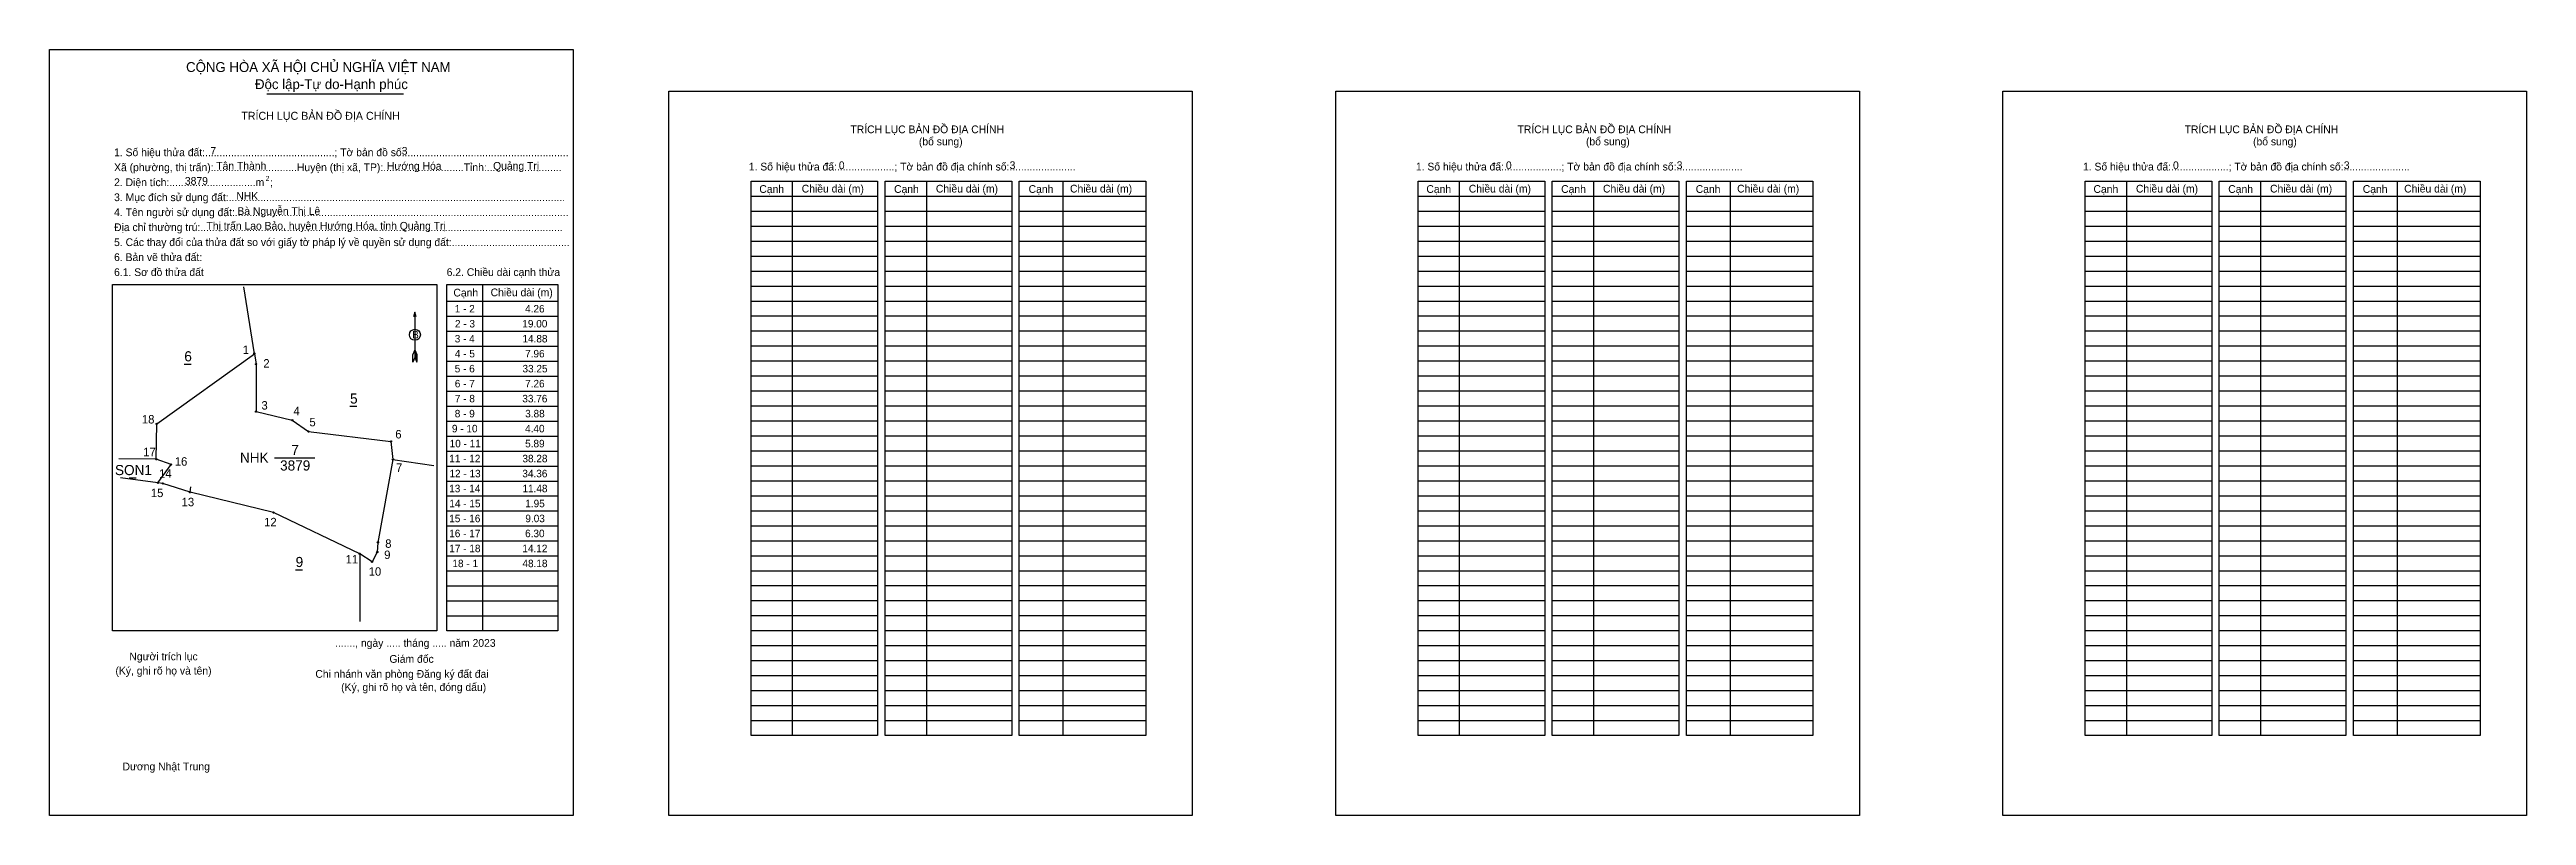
# Model space of a CAD drawing. Extents: x 538015 to 539781, y 1837991 to 1838874.
# Drawn here: x 538789 to 539781, y 1838567 to 1838874 of the extents above; entities that cross this region are included whole.
import ezdxf

# ---------------------------------------------------------------- set-up
doc = ezdxf.new("R2010")
doc.units = 0
for name, color, linetype in [('Level 1', 7, 'Continuous'), ('Level 10', 7, 'Continuous'), ('Level 11', 7, 'Continuous'), ('Level 13', 7, 'Continuous'), ('Level 2', 7, 'Continuous'), ('Level 27', 7, 'Continuous'), ('Level 29', 7, 'Continuous'), ('Level 36', 7, 'Continuous'), ('Level 52', 7, 'Continuous'), ('Level 6', 7, 'Continuous'), ('Level 9', 7, 'Continuous')]:
    doc.layers.add(name, color=color, linetype=linetype)

msp = doc.modelspace()

# ---------------------------------------------------------------- texts
at = {"layer": 'Level 1'}
for s, height, p in [('TRÍCH LỤC BẢN ĐỒ ĐỊA CHÍNH', 3.2002, (538866.07, 1838845.85)), ('TRÍCH LỤC BẢN ĐỒ ĐỊA CHÍNH', 3.1, (539110.04, 1838840.49)), ('TRÍCH LỤC BẢN ĐỒ ĐỊA CHÍNH', 3.1, (539377.19, 1838840.49)), ('TRÍCH LỤC BẢN ĐỒ ĐỊA CHÍNH', 3.1, (539644.35, 1838840.49)), ('1. Số hiệu thửa đất:.............................................; Tờ bản đồ số:.........................................................', 3.1, (538815.14, 1838831.29)), ('(bổ sung)', 3.1, (539137.45, 1838835.62)), ('(bổ sung)', 3.1, (539404.61, 1838835.62)), ('(bổ sung)', 3.1, (539671.76, 1838835.62)), ('Xã (phường, thị trấn):.............................Huyện (thị xã, TP):............................Tỉnh:..........................', 3.1, (538815.14, 1838825.29)), ('2. Diện tích:..............................m  ;', 3.1, (538815.14, 1838819.29)), ('2', 2, (538875.84, 1838821.39)), ('1. Số hiệu thửa đấ:....................; Tờ bản đồ địa chính số:.......................', 3.1, (539069.34, 1838825.56)), ('Cạnh', 3.1, (539073.54, 1838816.59)), ('Chiều dài (m)', 3.1, (539090.53, 1838816.74)), ('Cạnh', 3.1, (539127.51, 1838816.59)), ('Chiều dài (m)', 3.1, (539144.25, 1838816.74)), ('Cạnh', 3.1, (539181.39, 1838816.59)), ('Chiều dài (m)', 3.1, (539197.97, 1838816.74)), ('1. Số hiệu thửa đấ:....................; Tờ bản đồ địa chính số:.......................', 3.1, (539336.49, 1838825.56)), ('Cạnh', 3.1, (539340.69, 1838816.59)), ('Chiều dài (m)', 3.1, (539357.69, 1838816.74)), ('Cạnh', 3.1, (539394.66, 1838816.59)), ('Chiều dài (m)', 3.1, (539411.41, 1838816.74)), ('Cạnh', 3.1, (539448.55, 1838816.59)), ('Chiều dài (m)', 3.1, (539465.12, 1838816.74)), ('1. Số hiệu thửa đấ:....................; Tờ bản đồ địa chính số:.......................', 3.1, (539603.65, 1838825.56)), ('Cạnh', 3.1, (539607.85, 1838816.59)), ('Chiều dài (m)', 3.1, (539624.85, 1838816.74)), ('Cạnh', 3.1, (539661.82, 1838816.59)), ('Chiều dài (m)', 3.1, (539678.56, 1838816.74)), ('Cạnh', 3.1, (539715.7, 1838816.59)), ('Chiều dài (m)', 3.1, (539732.28, 1838816.74)), ('4. Tên người sử dụng đất:....................................................................................................................', 3.1, (538815.14, 1838807.29)), ('3. Mục đích sử dụng đất:.....................................................................................................................', 3.1, (538815.14, 1838813.29)), ('Địa chỉ thường trú:..............................................................................................................................', 3.1, (538815.14, 1838801.29)), ('5. Các thay đổi của thửa đất so với giấy tờ pháp lý về quyền sử dụng đất:.........................................', 3.1, (538815.14, 1838795.29)), ('6. Bản vẽ thửa đất:', 3.1, (538815.14, 1838789.29)), ('6.1. Sơ đồ thửa đất', 3.1, (538815.14, 1838783.29)), ('6.2. Chiều dài cạnh thửa', 3.1, (538948.33, 1838783.3)), ('Cạnh', 3.1, (538951.03, 1838775.1)), ('Chiều dài (m)', 3.1, (538965.93, 1838775.2)), ('B', 3, (538934.48, 1838758.3)), ('Người trích lục', 3.1, (538821.25, 1838629.4)), ('......., ngày ..... tháng ..... năm 2023', 3.1, (538903.63, 1838634.8)), ('Giám đốc', 3.1, (538925.4, 1838628.4)), ('(Ký, ghi rõ họ và tên)', 3.1, (538815.69, 1838623.7)), ('Chi nhánh văn phòng Đăng ký đất đai', 3.1, (538895.75, 1838622.4)), ('(Ký, ghi rõ họ và tên, đóng dấu)', 3.1, (538906.07, 1838617.1)), ('Dương Nhật Trung', 3.1, (538818.52, 1838585.32))]:
    msp.add_text(s, height=height, dxfattribs=at).set_placement(p)
at = {"layer": 'Level 13'}
for s, height, p in [('CỘNG HÒA XÃ HỘI CHỦ NGHĨA VIỆT NAM', 3.96, (538843.96, 1838865)), ('Độc lập-Tự do-Hạnh phúc', 3.96, (538871.57, 1838858.15)), ('NHK', 4.062, (538865.54, 1838708.52)), ('7', 4.06, (538886.12, 1838711.63)), ('3879', 4.062, (538881.62, 1838705.4))]:
    msp.add_text(s, height=height, dxfattribs=at).set_placement(p)
at = {"layer": 'Level 36'}
for s, height, p in [('6', 4.06, (538843.27, 1838749.11)), ('5', 4.06, (538909.64, 1838732.22)), ('SON1', 4.062, (538815.5, 1838703.56)), ('9', 4.06, (538887.85, 1838666.75))]:
    msp.add_text(s, height=height, dxfattribs=at).set_placement(p)
at = {"layer": 'Level 52'}
for s, p in [('1 - 2', (538951.56, 1838768.7)), ('4.26', (538979.74, 1838768.7)), ('2 - 3', (538951.65, 1838762.7)), ('19.00', (538978.62, 1838762.7)), ('3 - 4', (538951.55, 1838756.7)), ('4 - 5', (538951.61, 1838750.7)), ('14.88', (538978.67, 1838756.7)), ('7.96', (538979.74, 1838750.7)), ('5 - 6', (538951.55, 1838744.7)), ('6 - 7', (538951.57, 1838738.7)), ('33.25', (538978.69, 1838744.7)), ('7.26', (538979.74, 1838738.7)), ('7 - 8', (538951.6, 1838732.7)), ('33.76', (538978.63, 1838732.7)), ('9 - 10', (538950.44, 1838720.7)), ('8 - 9', (538951.56, 1838726.7)), ('4.40', (538979.73, 1838720.7)), ('3.88', (538979.78, 1838726.7)), ('11 - 12', (538949.34, 1838708.7)), ('10 - 11', (538949.52, 1838714.7)), ('38.28', (538978.67, 1838708.7)), ('5.89', (538979.75, 1838714.7)), ('12 - 13', (538949.44, 1838702.7)), ('34.36', (538978.63, 1838702.7)), ('13 - 14', (538949.33, 1838696.7)), ('14 - 15', (538949.4, 1838690.7)), ('11.48', (538978.67, 1838696.7)), ('1.95', (538979.8, 1838690.7)), ('15 - 16', (538949.34, 1838684.7)), ('16 - 17', (538949.35, 1838678.7)), ('6.30', (538979.73, 1838678.7)), ('9.03', (538979.84, 1838684.7)), ('17 - 18', (538949.38, 1838672.7)), ('14.12', (538978.64, 1838672.7)), ('18 - 1', (538950.63, 1838666.7)), ('48.18', (538978.67, 1838666.7))]:
    msp.add_text(s, height=3, dxfattribs=at).set_placement(p)
at = {"layer": 'Level 6'}
for s, p in [('7', (538853.68, 1838831.84)), ('3', (538930.32, 1838831.88)), ('3879', (538843.49, 1838819.84)), ('Tân Thành', (538856.05, 1838825.88)), ('Hướng Hóa', (538924.42, 1838825.84)), ('Quảng Trị', (538966.92, 1838825.86)), ('0', (539105.38, 1838826.1)), ('3', (539173.79, 1838826.12)), ('0', (539372.54, 1838826.1)), ('3', (539440.94, 1838826.12)), ('0', (539639.69, 1838826.1)), ('3', (539708.1, 1838826.12)), ('NHK', (538864.1, 1838813.81)), ('Bà Nguyễn Thị Lê', (538864.51, 1838807.76)), ('Thị trấn Lao Bảo, huyện Hướng Hóa, tỉnh Quảng Trị', (538852.15, 1838801.86))]:
    msp.add_text(s, height=3.1, dxfattribs=at).set_placement(p)
at = {"layer": 'Level 9'}
for s, height, p in [('1', 3.38, (538866.64, 1838752.07)), ('2', 3.38, (538874.9, 1838746.63)), ('3', 3.38, (538874.15, 1838729.82)), ('4', 3.38, (538886.97, 1838727.56)), ('18', 3.385, (538826.26, 1838724.24)), ('5', 3.38, (538893.36, 1838723.1)), ('6', 3.38, (538927.75, 1838718.25)), ('17', 3.385, (538826.8, 1838711.15)), ('16', 3.385, (538839.44, 1838707.34)), ('14', 3.385, (538833.13, 1838702.49)), ('7', 3.38, (538928.05, 1838704.87)), ('15', 3.385, (538829.85, 1838694.76)), ('13', 3.385, (538842.18, 1838691.1)), ('12', 3.385, (538875.21, 1838683.06)), ('11', 3.385, (538907.87, 1838668.2)), ('9', 3.38, (538923.3, 1838669.96)), ('8', 3.38, (538923.71, 1838674.45)), ('10', 3.385, (538917.09, 1838663.27))]:
    msp.add_text(s, height=height, dxfattribs=at).set_placement(p)

# ---------------------------------------------------------------- linework, layer by layer
at = {"layer": 'Level 1'}
for p, q in [((538789.28, 1838873.99), (538789.28, 1838873.99)), ((539037.27, 1838857.26), (539037.27, 1838857.26)), ((539086.71, 1838821.29), (539086.71, 1838599.29)), ((539140.43, 1838821.29), (539140.43, 1838599.29)), ((539195.14, 1838821.29), (539195.14, 1838599.29)), ((539353.87, 1838821.29), (539353.87, 1838599.29)), ((539407.58, 1838821.29), (539407.58, 1838599.29)), ((539462.3, 1838821.29), (539462.3, 1838599.29)), ((539621.02, 1838821.29), (539621.02, 1838599.29)), ((539674.74, 1838821.29), (539674.74, 1838599.29)), ((539729.45, 1838821.29), (539729.45, 1838599.29)), ((539070.21, 1838815.29), (539120.91, 1838815.29)), ((539123.93, 1838815.29), (539174.63, 1838815.29)), ((539177.64, 1838815.29), (539228.34, 1838815.29)), ((539337.37, 1838815.29), (539388.07, 1838815.29)), ((539391.08, 1838815.29), (539441.78, 1838815.29)), ((539444.8, 1838815.29), (539495.5, 1838815.29)), ((539604.52, 1838815.29), (539655.22, 1838815.29)), ((539658.24, 1838815.29), (539708.94, 1838815.29)), ((539711.95, 1838815.29), (539762.65, 1838815.29)), ((539070.21, 1838809.29), (539120.91, 1838809.29)), ((539070.21, 1838803.29), (539120.91, 1838803.29)), ((539123.93, 1838809.29), (539174.63, 1838809.29)), ((539123.93, 1838803.29), (539174.63, 1838803.29)), ((539177.64, 1838809.29), (539228.34, 1838809.29)), ((539177.64, 1838803.29), (539228.34, 1838803.29)), ((539337.37, 1838809.29), (539388.07, 1838809.29)), ((539337.37, 1838803.29), (539388.07, 1838803.29)), ((539391.08, 1838809.29), (539441.78, 1838809.29)), ((539391.08, 1838803.29), (539441.78, 1838803.29)), ((539444.8, 1838809.29), (539495.5, 1838809.29)), ((539444.8, 1838803.29), (539495.5, 1838803.29)), ((539604.52, 1838809.29), (539655.22, 1838809.29)), ((539604.52, 1838803.29), (539655.22, 1838803.29)), ((539658.24, 1838809.29), (539708.94, 1838809.29)), ((539658.24, 1838803.29), (539708.94, 1838803.29)), ((539711.95, 1838809.29), (539762.65, 1838809.29)), ((539711.95, 1838803.29), (539762.65, 1838803.29)), ((539070.21, 1838797.29), (539120.91, 1838797.29)), ((539070.21, 1838791.29), (539120.91, 1838791.29)), ((539123.93, 1838797.29), (539174.63, 1838797.29)), ((539123.93, 1838791.29), (539174.63, 1838791.29)), ((539177.64, 1838797.29), (539228.34, 1838797.29)), ((539177.64, 1838791.29), (539228.34, 1838791.29)), ((539337.37, 1838797.29), (539388.07, 1838797.29)), ((539337.37, 1838791.29), (539388.07, 1838791.29)), ((539391.08, 1838797.29), (539441.78, 1838797.29)), ((539391.08, 1838791.29), (539441.78, 1838791.29)), ((539444.8, 1838797.29), (539495.5, 1838797.29)), ((539444.8, 1838791.29), (539495.5, 1838791.29)), ((539604.52, 1838797.29), (539655.22, 1838797.29)), ((539604.52, 1838791.29), (539655.22, 1838791.29)), ((539658.24, 1838797.29), (539708.94, 1838797.29)), ((539658.24, 1838791.29), (539708.94, 1838791.29)), ((539711.95, 1838797.29), (539762.65, 1838797.29)), ((539711.95, 1838791.29), (539762.65, 1838791.29)), ((538814.53, 1838779.9), (538814.53, 1838779.9)), ((538962.73, 1838779.9), (538962.73, 1838641.2)), ((539070.21, 1838785.29), (539120.91, 1838785.29)), ((539123.93, 1838785.29), (539174.63, 1838785.29)), ((539177.64, 1838785.29), (539228.34, 1838785.29)), ((539337.37, 1838785.29), (539388.07, 1838785.29)), ((539391.08, 1838785.29), (539441.78, 1838785.29)), ((539444.8, 1838785.29), (539495.5, 1838785.29)), ((539604.52, 1838785.29), (539655.22, 1838785.29)), ((539658.24, 1838785.29), (539708.94, 1838785.29)), ((539711.95, 1838785.29), (539762.65, 1838785.29)), ((538948.33, 1838773.2), (538992.83, 1838773.2)), ((539070.21, 1838779.29), (539120.91, 1838779.29)), ((539070.21, 1838773.29), (539120.91, 1838773.29)), ((539123.93, 1838779.29), (539174.63, 1838779.29)), ((539123.93, 1838773.29), (539174.63, 1838773.29)), ((539177.64, 1838779.29), (539228.34, 1838779.29)), ((539177.64, 1838773.29), (539228.34, 1838773.29)), ((539337.37, 1838779.29), (539388.07, 1838779.29)), ((539337.37, 1838773.29), (539388.07, 1838773.29)), ((539391.08, 1838779.29), (539441.78, 1838779.29)), ((539391.08, 1838773.29), (539441.78, 1838773.29)), ((539444.8, 1838779.29), (539495.5, 1838779.29)), ((539444.8, 1838773.29), (539495.5, 1838773.29)), ((539604.52, 1838779.29), (539655.22, 1838779.29)), ((539604.52, 1838773.29), (539655.22, 1838773.29)), ((539658.24, 1838779.29), (539708.94, 1838779.29)), ((539658.24, 1838773.29), (539708.94, 1838773.29)), ((539711.95, 1838779.29), (539762.65, 1838779.29)), ((539711.95, 1838773.29), (539762.65, 1838773.29)), ((538935.59, 1838768.84), (538935.59, 1838750.69)), ((538948.33, 1838767.2), (538992.83, 1838767.2)), ((538948.33, 1838761.2), (538992.83, 1838761.2)), ((539070.21, 1838767.29), (539120.91, 1838767.29)), ((539070.21, 1838761.29), (539120.91, 1838761.29)), ((539123.93, 1838767.29), (539174.63, 1838767.29)), ((539123.93, 1838761.29), (539174.63, 1838761.29)), ((539177.64, 1838767.29), (539228.34, 1838767.29)), ((539177.64, 1838761.29), (539228.34, 1838761.29)), ((539337.37, 1838767.29), (539388.07, 1838767.29)), ((539337.37, 1838761.29), (539388.07, 1838761.29)), ((539391.08, 1838767.29), (539441.78, 1838767.29)), ((539391.08, 1838761.29), (539441.78, 1838761.29)), ((539444.8, 1838767.29), (539495.5, 1838767.29)), ((539444.8, 1838761.29), (539495.5, 1838761.29)), ((539604.52, 1838767.29), (539655.22, 1838767.29)), ((539604.52, 1838761.29), (539655.22, 1838761.29)), ((539658.24, 1838767.29), (539708.94, 1838767.29)), ((539658.24, 1838761.29), (539708.94, 1838761.29)), ((539711.95, 1838767.29), (539762.65, 1838767.29)), ((539711.95, 1838761.29), (539762.65, 1838761.29)), ((538934.79, 1838748.84), (538934.83, 1838751.84)), ((538935.59, 1838750.69), (538934.79, 1838748.84)), ((538935.59, 1838753.69), (538934.83, 1838751.84)), ((538935.59, 1838753.69), (538936.36, 1838751.84)), ((538935.59, 1838753.43), (538936.36, 1838751.57)), ((538935.59, 1838753.17), (538936.36, 1838751.31)), ((538935.59, 1838752.91), (538936.37, 1838751.04)), ((538935.59, 1838752.64), (538936.37, 1838750.77)), ((538935.59, 1838752.38), (538936.37, 1838750.5)), ((538935.59, 1838752.12), (538936.37, 1838750.23)), ((538935.59, 1838751.86), (538936.38, 1838749.96)), ((538935.59, 1838751.6), (538936.38, 1838749.69)), ((538935.59, 1838751.34), (538936.38, 1838749.42)), ((538935.59, 1838751.08), (538936.39, 1838749.16)), ((538935.59, 1838750.69), (538936.39, 1838748.84)), ((538936.39, 1838748.84), (538936.36, 1838751.84)), ((538948.33, 1838755.2), (538992.83, 1838755.2)), ((539070.21, 1838755.29), (539120.91, 1838755.29)), ((539123.93, 1838755.29), (539174.63, 1838755.29)), ((539177.64, 1838755.29), (539228.34, 1838755.29)), ((539337.37, 1838755.29), (539388.07, 1838755.29)), ((539391.08, 1838755.29), (539441.78, 1838755.29)), ((539444.8, 1838755.29), (539495.5, 1838755.29)), ((539604.52, 1838755.29), (539655.22, 1838755.29)), ((539658.24, 1838755.29), (539708.94, 1838755.29)), ((539711.95, 1838755.29), (539762.65, 1838755.29)), ((538948.33, 1838749.2), (538992.83, 1838749.2)), ((538948.33, 1838743.2), (538992.83, 1838743.2)), ((539070.21, 1838749.29), (539120.91, 1838749.29)), ((539070.21, 1838743.29), (539120.91, 1838743.29)), ((539123.93, 1838749.29), (539174.63, 1838749.29)), ((539123.93, 1838743.29), (539174.63, 1838743.29)), ((539177.64, 1838749.29), (539228.34, 1838749.29)), ((539177.64, 1838743.29), (539228.34, 1838743.29)), ((539337.37, 1838749.29), (539388.07, 1838749.29)), ((539337.37, 1838743.29), (539388.07, 1838743.29)), ((539391.08, 1838749.29), (539441.78, 1838749.29)), ((539391.08, 1838743.29), (539441.78, 1838743.29)), ((539444.8, 1838749.29), (539495.5, 1838749.29)), ((539444.8, 1838743.29), (539495.5, 1838743.29)), ((539604.52, 1838749.29), (539655.22, 1838749.29)), ((539604.52, 1838743.29), (539655.22, 1838743.29)), ((539658.24, 1838749.29), (539708.94, 1838749.29)), ((539658.24, 1838743.29), (539708.94, 1838743.29)), ((539711.95, 1838749.29), (539762.65, 1838749.29)), ((539711.95, 1838743.29), (539762.65, 1838743.29)), ((538948.33, 1838737.2), (538992.83, 1838737.2)), ((538948.33, 1838731.2), (538992.83, 1838731.2)), ((539070.21, 1838737.29), (539120.91, 1838737.29)), ((539070.21, 1838731.29), (539120.91, 1838731.29)), ((539123.93, 1838737.29), (539174.63, 1838737.29)), ((539123.93, 1838731.29), (539174.63, 1838731.29)), ((539177.64, 1838737.29), (539228.34, 1838737.29)), ((539177.64, 1838731.29), (539228.34, 1838731.29)), ((539337.37, 1838737.29), (539388.07, 1838737.29)), ((539337.37, 1838731.29), (539388.07, 1838731.29)), ((539391.08, 1838737.29), (539441.78, 1838737.29)), ((539391.08, 1838731.29), (539441.78, 1838731.29)), ((539444.8, 1838737.29), (539495.5, 1838737.29)), ((539444.8, 1838731.29), (539495.5, 1838731.29)), ((539604.52, 1838737.29), (539655.22, 1838737.29)), ((539604.52, 1838731.29), (539655.22, 1838731.29)), ((539658.24, 1838737.29), (539708.94, 1838737.29)), ((539658.24, 1838731.29), (539708.94, 1838731.29)), ((539711.95, 1838737.29), (539762.65, 1838737.29)), ((539711.95, 1838731.29), (539762.65, 1838731.29)), ((538948.33, 1838725.2), (538992.83, 1838725.2)), ((539070.21, 1838725.29), (539120.91, 1838725.29)), ((539123.93, 1838725.29), (539174.63, 1838725.29)), ((539177.64, 1838725.29), (539228.34, 1838725.29)), ((539337.37, 1838725.29), (539388.07, 1838725.29)), ((539391.08, 1838725.29), (539441.78, 1838725.29)), ((539444.8, 1838725.29), (539495.5, 1838725.29)), ((539604.52, 1838725.29), (539655.22, 1838725.29)), ((539658.24, 1838725.29), (539708.94, 1838725.29)), ((539711.95, 1838725.29), (539762.65, 1838725.29)), ((538948.33, 1838719.2), (538992.83, 1838719.2)), ((538948.33, 1838713.2), (538992.83, 1838713.2)), ((539070.21, 1838719.29), (539120.91, 1838719.29)), ((539070.21, 1838713.29), (539120.91, 1838713.29)), ((539123.93, 1838719.29), (539174.63, 1838719.29)), ((539123.93, 1838713.29), (539174.63, 1838713.29)), ((539177.64, 1838719.29), (539228.34, 1838719.29)), ((539177.64, 1838713.29), (539228.34, 1838713.29)), ((539337.37, 1838719.29), (539388.07, 1838719.29)), ((539337.37, 1838713.29), (539388.07, 1838713.29)), ((539391.08, 1838719.29), (539441.78, 1838719.29)), ((539391.08, 1838713.29), (539441.78, 1838713.29)), ((539444.8, 1838719.29), (539495.5, 1838719.29)), ((539444.8, 1838713.29), (539495.5, 1838713.29)), ((539604.52, 1838719.29), (539655.22, 1838719.29)), ((539604.52, 1838713.29), (539655.22, 1838713.29)), ((539658.24, 1838719.29), (539708.94, 1838719.29)), ((539658.24, 1838713.29), (539708.94, 1838713.29)), ((539711.95, 1838719.29), (539762.65, 1838719.29)), ((539711.95, 1838713.29), (539762.65, 1838713.29)), ((538948.33, 1838707.2), (538992.83, 1838707.2)), ((538948.33, 1838701.2), (538992.83, 1838701.2)), ((539070.21, 1838707.29), (539120.91, 1838707.29)), ((539070.21, 1838701.29), (539120.91, 1838701.29)), ((539123.93, 1838707.29), (539174.63, 1838707.29)), ((539123.93, 1838701.29), (539174.63, 1838701.29)), ((539177.64, 1838707.29), (539228.34, 1838707.29)), ((539177.64, 1838701.29), (539228.34, 1838701.29)), ((539337.37, 1838707.29), (539388.07, 1838707.29)), ((539337.37, 1838701.29), (539388.07, 1838701.29)), ((539391.08, 1838707.29), (539441.78, 1838707.29)), ((539391.08, 1838701.29), (539441.78, 1838701.29)), ((539444.8, 1838707.29), (539495.5, 1838707.29)), ((539444.8, 1838701.29), (539495.5, 1838701.29)), ((539604.52, 1838707.29), (539655.22, 1838707.29)), ((539604.52, 1838701.29), (539655.22, 1838701.29)), ((539658.24, 1838707.29), (539708.94, 1838707.29)), ((539658.24, 1838701.29), (539708.94, 1838701.29)), ((539711.95, 1838707.29), (539762.65, 1838707.29)), ((539711.95, 1838701.29), (539762.65, 1838701.29)), ((538948.33, 1838695.2), (538992.83, 1838695.2)), ((539070.21, 1838695.29), (539120.91, 1838695.29)), ((539123.93, 1838695.29), (539174.63, 1838695.29)), ((539177.64, 1838695.29), (539228.34, 1838695.29)), ((539337.37, 1838695.29), (539388.07, 1838695.29)), ((539391.08, 1838695.29), (539441.78, 1838695.29)), ((539444.8, 1838695.29), (539495.5, 1838695.29)), ((539604.52, 1838695.29), (539655.22, 1838695.29)), ((539658.24, 1838695.29), (539708.94, 1838695.29)), ((539711.95, 1838695.29), (539762.65, 1838695.29)), ((538948.33, 1838689.2), (538992.83, 1838689.2)), ((538948.33, 1838683.2), (538992.83, 1838683.2)), ((539070.21, 1838689.29), (539120.91, 1838689.29)), ((539070.21, 1838683.29), (539120.91, 1838683.29)), ((539123.93, 1838689.29), (539174.63, 1838689.29)), ((539123.93, 1838683.29), (539174.63, 1838683.29)), ((539177.64, 1838689.29), (539228.34, 1838689.29)), ((539177.64, 1838683.29), (539228.34, 1838683.29)), ((539337.37, 1838689.29), (539388.07, 1838689.29)), ((539337.37, 1838683.29), (539388.07, 1838683.29)), ((539391.08, 1838689.29), (539441.78, 1838689.29)), ((539391.08, 1838683.29), (539441.78, 1838683.29)), ((539444.8, 1838689.29), (539495.5, 1838689.29)), ((539444.8, 1838683.29), (539495.5, 1838683.29)), ((539604.52, 1838689.29), (539655.22, 1838689.29)), ((539604.52, 1838683.29), (539655.22, 1838683.29)), ((539658.24, 1838689.29), (539708.94, 1838689.29)), ((539658.24, 1838683.29), (539708.94, 1838683.29)), ((539711.95, 1838689.29), (539762.65, 1838689.29)), ((539711.95, 1838683.29), (539762.65, 1838683.29)), ((538948.33, 1838677.2), (538992.83, 1838677.2)), ((538948.33, 1838671.2), (538992.83, 1838671.2)), ((539070.21, 1838677.29), (539120.91, 1838677.29)), ((539070.21, 1838671.29), (539120.91, 1838671.29)), ((539123.93, 1838677.29), (539174.63, 1838677.29)), ((539123.93, 1838671.29), (539174.63, 1838671.29)), ((539177.64, 1838677.29), (539228.34, 1838677.29)), ((539177.64, 1838671.29), (539228.34, 1838671.29)), ((539337.37, 1838677.29), (539388.07, 1838677.29)), ((539337.37, 1838671.29), (539388.07, 1838671.29)), ((539391.08, 1838677.29), (539441.78, 1838677.29)), ((539391.08, 1838671.29), (539441.78, 1838671.29)), ((539444.8, 1838677.29), (539495.5, 1838677.29)), ((539444.8, 1838671.29), (539495.5, 1838671.29)), ((539604.52, 1838677.29), (539655.22, 1838677.29)), ((539604.52, 1838671.29), (539655.22, 1838671.29)), ((539658.24, 1838677.29), (539708.94, 1838677.29)), ((539658.24, 1838671.29), (539708.94, 1838671.29)), ((539711.95, 1838677.29), (539762.65, 1838677.29)), ((539711.95, 1838671.29), (539762.65, 1838671.29)), ((538948.33, 1838665.2), (538992.83, 1838665.2)), ((539070.21, 1838665.29), (539120.91, 1838665.29)), ((539123.93, 1838665.29), (539174.63, 1838665.29)), ((539177.64, 1838665.29), (539228.34, 1838665.29)), ((539337.37, 1838665.29), (539388.07, 1838665.29)), ((539391.08, 1838665.29), (539441.78, 1838665.29)), ((539444.8, 1838665.29), (539495.5, 1838665.29)), ((539604.52, 1838665.29), (539655.22, 1838665.29)), ((539658.24, 1838665.29), (539708.94, 1838665.29)), ((539711.95, 1838665.29), (539762.65, 1838665.29)), ((538948.33, 1838659.2), (538992.83, 1838659.2)), ((538948.33, 1838653.2), (538992.83, 1838653.2)), ((539070.21, 1838659.29), (539120.91, 1838659.29)), ((539070.21, 1838653.29), (539120.91, 1838653.29)), ((539123.93, 1838659.29), (539174.63, 1838659.29)), ((539123.93, 1838653.29), (539174.63, 1838653.29)), ((539177.64, 1838659.29), (539228.34, 1838659.29)), ((539177.64, 1838653.29), (539228.34, 1838653.29)), ((539337.37, 1838659.29), (539388.07, 1838659.29)), ((539337.37, 1838653.29), (539388.07, 1838653.29)), ((539391.08, 1838659.29), (539441.78, 1838659.29)), ((539391.08, 1838653.29), (539441.78, 1838653.29)), ((539444.8, 1838659.29), (539495.5, 1838659.29)), ((539444.8, 1838653.29), (539495.5, 1838653.29)), ((539604.52, 1838659.29), (539655.22, 1838659.29)), ((539604.52, 1838653.29), (539655.22, 1838653.29)), ((539658.24, 1838659.29), (539708.94, 1838659.29)), ((539658.24, 1838653.29), (539708.94, 1838653.29)), ((539711.95, 1838659.29), (539762.65, 1838659.29)), ((539711.95, 1838653.29), (539762.65, 1838653.29)), ((538944.33, 1838641.2), (538944.33, 1838641.2)), ((538948.33, 1838647.2), (538992.83, 1838647.2)), ((539070.21, 1838647.29), (539120.91, 1838647.29)), ((539070.21, 1838641.29), (539120.91, 1838641.29)), ((539123.93, 1838647.29), (539174.63, 1838647.29)), ((539123.93, 1838641.29), (539174.63, 1838641.29)), ((539177.64, 1838647.29), (539228.34, 1838647.29)), ((539177.64, 1838641.29), (539228.34, 1838641.29)), ((539337.37, 1838647.29), (539388.07, 1838647.29)), ((539337.37, 1838641.29), (539388.07, 1838641.29)), ((539391.08, 1838647.29), (539441.78, 1838647.29)), ((539391.08, 1838641.29), (539441.78, 1838641.29)), ((539444.8, 1838647.29), (539495.5, 1838647.29)), ((539444.8, 1838641.29), (539495.5, 1838641.29)), ((539604.52, 1838647.29), (539655.22, 1838647.29)), ((539604.52, 1838641.29), (539655.22, 1838641.29)), ((539658.24, 1838647.29), (539708.94, 1838647.29)), ((539658.24, 1838641.29), (539708.94, 1838641.29)), ((539711.95, 1838647.29), (539762.65, 1838647.29)), ((539711.95, 1838641.29), (539762.65, 1838641.29)), ((539070.21, 1838635.29), (539120.91, 1838635.29)), ((539123.93, 1838635.29), (539174.63, 1838635.29)), ((539177.64, 1838635.29), (539228.34, 1838635.29)), ((539337.37, 1838635.29), (539388.07, 1838635.29)), ((539391.08, 1838635.29), (539441.78, 1838635.29)), ((539444.8, 1838635.29), (539495.5, 1838635.29)), ((539604.52, 1838635.29), (539655.22, 1838635.29)), ((539658.24, 1838635.29), (539708.94, 1838635.29)), ((539711.95, 1838635.29), (539762.65, 1838635.29)), ((539070.21, 1838629.29), (539120.91, 1838629.29)), ((539070.21, 1838623.29), (539120.91, 1838623.29)), ((539123.93, 1838629.29), (539174.63, 1838629.29)), ((539123.93, 1838623.29), (539174.63, 1838623.29)), ((539177.64, 1838629.29), (539228.34, 1838629.29)), ((539177.64, 1838623.29), (539228.34, 1838623.29)), ((539337.37, 1838629.29), (539388.07, 1838629.29)), ((539337.37, 1838623.29), (539388.07, 1838623.29)), ((539391.08, 1838629.29), (539441.78, 1838629.29)), ((539391.08, 1838623.29), (539441.78, 1838623.29)), ((539444.8, 1838629.29), (539495.5, 1838629.29)), ((539444.8, 1838623.29), (539495.5, 1838623.29)), ((539604.52, 1838629.29), (539655.22, 1838629.29)), ((539604.52, 1838623.29), (539655.22, 1838623.29)), ((539658.24, 1838629.29), (539708.94, 1838629.29)), ((539658.24, 1838623.29), (539708.94, 1838623.29)), ((539711.95, 1838629.29), (539762.65, 1838629.29)), ((539711.95, 1838623.29), (539762.65, 1838623.29)), ((539070.21, 1838617.29), (539120.91, 1838617.29)), ((539070.21, 1838611.29), (539120.91, 1838611.29)), ((539123.93, 1838617.29), (539174.63, 1838617.29)), ((539123.93, 1838611.29), (539174.63, 1838611.29)), ((539177.64, 1838617.29), (539228.34, 1838617.29)), ((539177.64, 1838611.29), (539228.34, 1838611.29)), ((539337.37, 1838617.29), (539388.07, 1838617.29)), ((539337.37, 1838611.29), (539388.07, 1838611.29)), ((539391.08, 1838617.29), (539441.78, 1838617.29)), ((539391.08, 1838611.29), (539441.78, 1838611.29)), ((539444.8, 1838617.29), (539495.5, 1838617.29)), ((539444.8, 1838611.29), (539495.5, 1838611.29)), ((539604.52, 1838617.29), (539655.22, 1838617.29)), ((539604.52, 1838611.29), (539655.22, 1838611.29)), ((539658.24, 1838617.29), (539708.94, 1838617.29)), ((539658.24, 1838611.29), (539708.94, 1838611.29)), ((539711.95, 1838617.29), (539762.65, 1838617.29)), ((539711.95, 1838611.29), (539762.65, 1838611.29)), ((539070.21, 1838605.29), (539120.91, 1838605.29)), ((539123.93, 1838605.29), (539174.63, 1838605.29)), ((539177.64, 1838605.29), (539228.34, 1838605.29)), ((539337.37, 1838605.29), (539388.07, 1838605.29)), ((539391.08, 1838605.29), (539441.78, 1838605.29)), ((539444.8, 1838605.29), (539495.5, 1838605.29)), ((539604.52, 1838605.29), (539655.22, 1838605.29)), ((539658.24, 1838605.29), (539708.94, 1838605.29)), ((539711.95, 1838605.29), (539762.65, 1838605.29)), ((538998.96, 1838567.26), (538998.96, 1838567.26)), ((539246.94, 1838567.26), (539246.94, 1838567.26))]:
    msp.add_line(p, q, dxfattribs=at)
for points in [[(539070.21, 1838821.29), (539120.91, 1838821.29), (539120.91, 1838599.29), (539070.21, 1838599.29)], [(539123.93, 1838821.29), (539174.63, 1838821.29), (539174.63, 1838599.29), (539123.93, 1838599.29)], [(539177.64, 1838821.29), (539228.34, 1838821.29), (539228.34, 1838599.29), (539177.64, 1838599.29)], [(539337.37, 1838821.29), (539388.07, 1838821.29), (539388.07, 1838599.29), (539337.37, 1838599.29)], [(539391.08, 1838821.29), (539441.78, 1838821.29), (539441.78, 1838599.29), (539391.08, 1838599.29)], [(539444.8, 1838821.29), (539495.5, 1838821.29), (539495.5, 1838599.29), (539444.8, 1838599.29)], [(539604.52, 1838821.29), (539655.22, 1838821.29), (539655.22, 1838599.29), (539604.52, 1838599.29)], [(539658.24, 1838821.29), (539708.94, 1838821.29), (539708.94, 1838599.29), (539658.24, 1838599.29)], [(539711.95, 1838821.29), (539762.65, 1838821.29), (539762.65, 1838599.29), (539711.95, 1838599.29)], [(538814.53, 1838779.9), (538944.33, 1838779.9), (538944.33, 1838641.2), (538814.53, 1838641.2)], [(538948.33, 1838779.9), (538992.83, 1838779.9), (538992.83, 1838641.2), (538948.33, 1838641.2)]]:
    msp.add_lwpolyline(points, close=True, dxfattribs=at)
msp.add_lwpolyline([(538936.11, 1838766.91), (538935.59, 1838768.84), (538935.07, 1838766.91)], dxfattribs=at)
msp.add_circle((538935.59, 1838759.77), 2.21, dxfattribs=at)
at = {"layer": 'Level 10'}
msp.add_lwpolyline([(538834.65, 1838700.22), (538832.72, 1838700.48), (538837.97, 1838707.82), (538832.04, 1838709.94), (538832.22, 1838724.06), (538871.33, 1838752.2), (538872, 1838748), (538872, 1838729), (538886.47, 1838725.55), (538893, 1838721), (538926.02, 1838717.08), (538926.82, 1838709.86), (538920.79, 1838676.64), (538920.54, 1838672.77), (538918.47, 1838668.89), (538913.5, 1838672.06), (538878.97, 1838688.58), (538845.58, 1838696.7)], close=True, dxfattribs=at)
at = {"layer": 'Level 11'}
for centre in [(538871.33, 1838752.2), (538872, 1838748), (538832.22, 1838724.06), (538872, 1838729), (538886.47, 1838725.55), (538893, 1838721), (538926.02, 1838717.08), (538832.04, 1838709.94), (538832.72, 1838700.48), (538834.65, 1838700.22), (538834.65, 1838700.22), (538837.97, 1838707.82), (538926.82, 1838709.86), (538845.58, 1838696.7), (538878.97, 1838688.58), (538913.5, 1838672.06), (538920.54, 1838672.77), (538920.79, 1838676.64), (538918.47, 1838668.89)]:
    msp.add_circle(centre, 0.271, dxfattribs=at)
at = {"layer": 'Level 13'}
msp.add_line((538876.29, 1838856.26), (538931.02, 1838856.26), dxfattribs=at)
at = {"layer": 'Level 2'}
for points in [[(538789.28, 1838874), (538998.95, 1838874), (538998.95, 1838567.26), (538789.28, 1838567.26)], [(539037.27, 1838857.26), (539246.94, 1838857.26), (539246.94, 1838567.26), (539037.27, 1838567.26)], [(539304.43, 1838857.26), (539514.1, 1838857.26), (539514.1, 1838567.26), (539304.43, 1838567.26)], [(539571.58, 1838857.26), (539781.25, 1838857.26), (539781.25, 1838567.26), (539571.58, 1838567.26)]]:
    msp.add_lwpolyline(points, close=True, dxfattribs=at)
at = {"layer": 'Level 27'}
for p, q in [((538871.33, 1838752.2), (538867.07, 1838778.95)), ((538832.04, 1838709.94), (538816.98, 1838710.02)), ((538832.72, 1838700.48), (538817.67, 1838702.49)), ((538926.82, 1838709.86), (538943.21, 1838707.46)), ((538913.5, 1838672.06), (538913.5, 1838644.98))]:
    msp.add_line(p, q, dxfattribs=at)
at = {"layer": 'Level 29'}
msp.add_lwpolyline([(538845.58, 1838696.7), (538845.87, 1838698.88)], dxfattribs=at)
at = {"layer": 'Level 9'}
for p, q in [((538843.26, 1838748.02), (538846.06, 1838748.02)), ((538909.55, 1838731.14), (538912.35, 1838731.14)), ((538879.4, 1838710.55), (538895.58, 1838710.55)), ((538821.23, 1838702.47), (538824.04, 1838702.47)), ((538887.82, 1838665.66), (538890.62, 1838665.66))]:
    msp.add_line(p, q, dxfattribs=at)

msp.set_redraw_order([(e.dxf.handle, doc.entitydb.next_handle()) for e in msp.query("TEXT MTEXT ATTDEF DIMENSION ARC_DIMENSION")])  # texts and dimensions are drawn at this point

doc.saveas('drawing.dxf')
